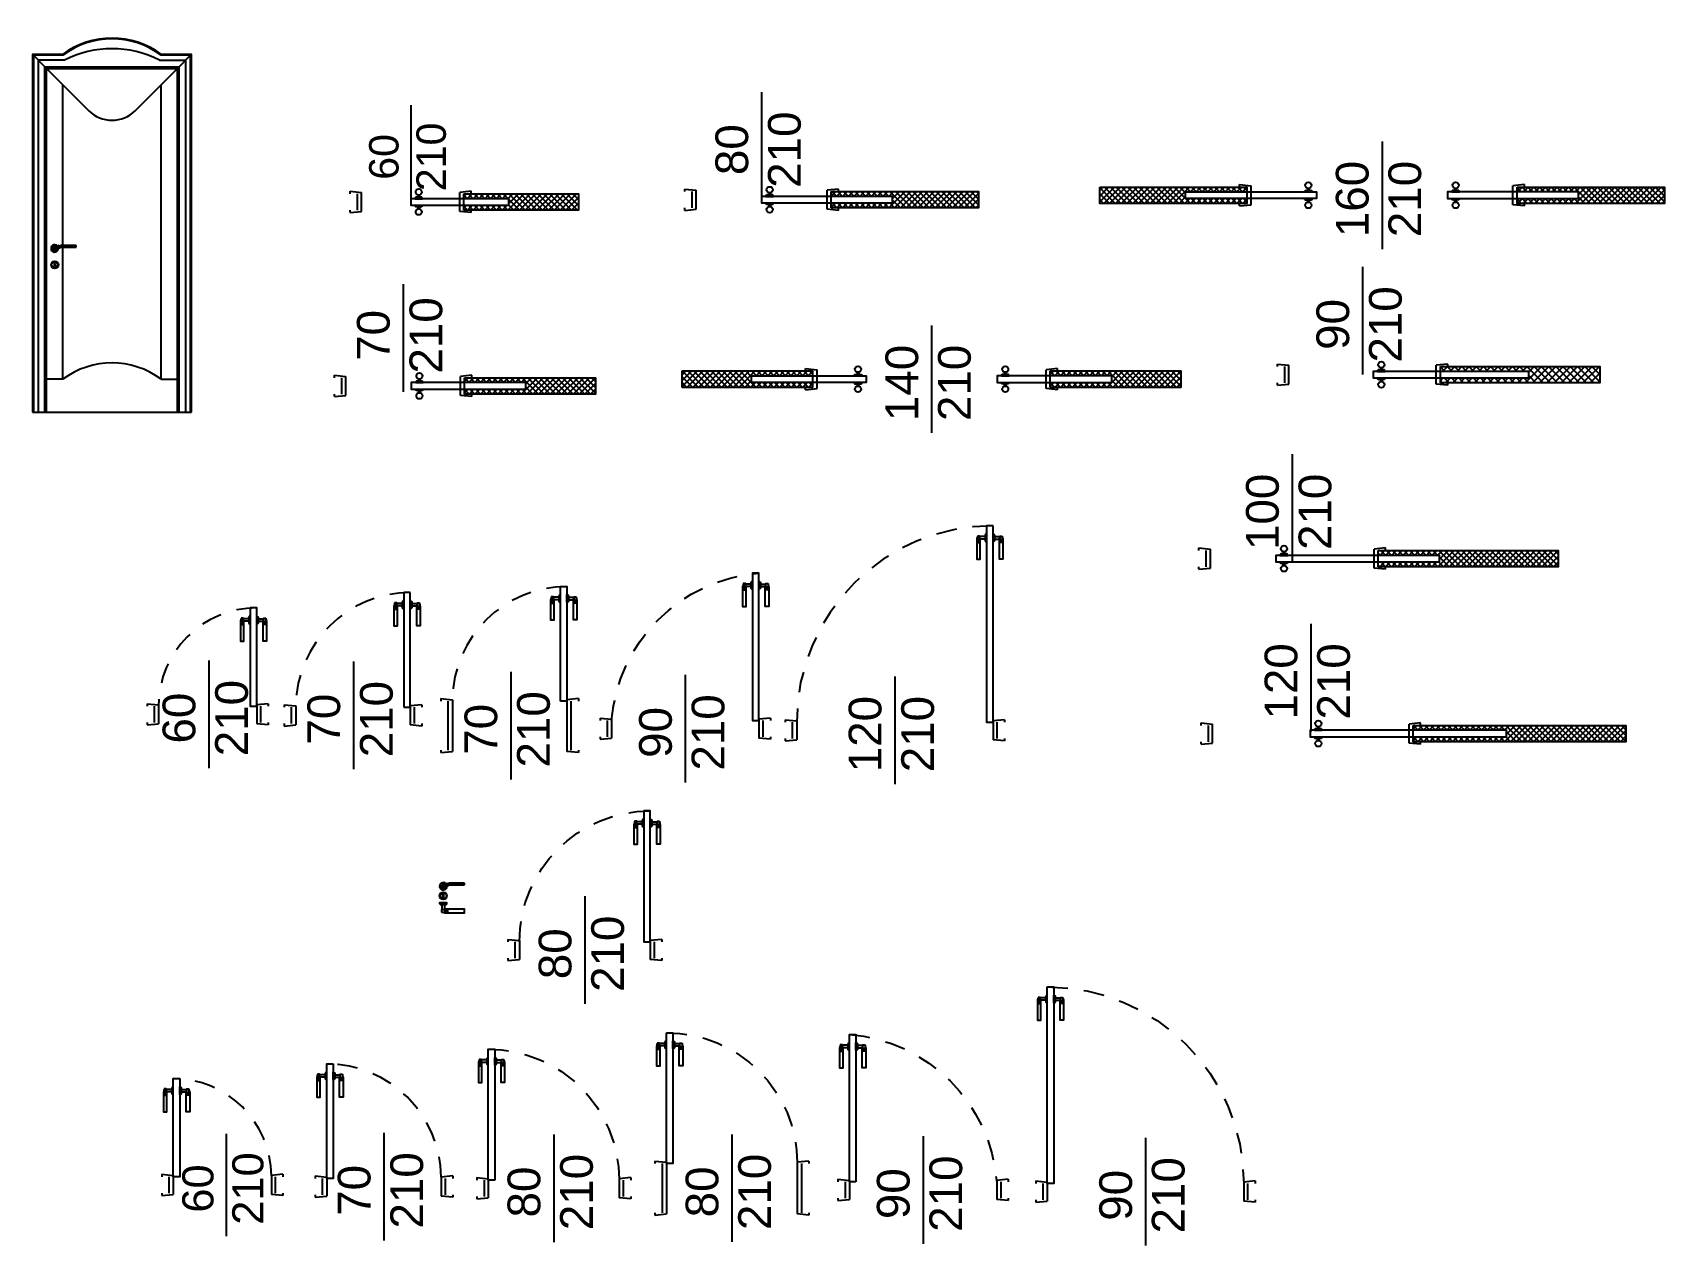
# Model space of a CAD drawing. Extents: x -3.87 to 6.1, y -1.85 to 5.56.
import ezdxf
from ezdxf.enums import TextEntityAlignment as Align

# ---------------------------------------------------------------- set-up
doc = ezdxf.new("R2010")
doc.units = 0
doc.header["$MEASUREMENT"] = 0
doc.linetypes.add('NASCOSTA2', pattern=[0.1875, 0.125, -0.0625])
doc.layers.get('0').update_dxf_attribs({"linetype": 'CONTINUOUS'})
for name, color, linetype in [('BRASS', 7, 'CONTINUOUS'), ('INFISSI', 7, 'CONTINUOUS'), ('MURI', 7, 'CONTINUOUS'), ('PORTE', 7, 'CONTINUOUS'), ('RETINO_SCRIGNO', 7, 'CONTINUOUS'), ('TRATTEGGI', 7, 'NASCOSTA2')]:
    doc.layers.add(name, color=color, linetype=linetype)
doc.styles.get("Standard").update_dxf_attribs({"font": 'ARIAL.TTF'})

msp = doc.modelspace()

# ---------------------------------------------------------------- texts
at = {"layer": 'INFISSI'}
for s, p in [('210', (-0.261, -0.073)), ('80', (-0.5822, -0.073))]:
    msp.add_text(s, height=0.2, rotation=90, dxfattribs=at).set_placement(p, align=Align.CENTER)

# ---------------------------------------------------------------- blocks, each defined once
blk = doc.blocks.new('QUATTRO_S_PIANTA')
at = {"layer": 'BRASS'}
for p, q in [((-0.0072, -0.009), (-0.0072, -0.043)), ((0.0077, -0.009), (0.0077, -0.04))]:
    blk.add_line(p, q, dxfattribs=at)
for points in [[(-0.0232, -0.0056), (0.0232, -0.0056), (0.0232, 0), (-0.0232, 0)], [(-0.0186, -0.009), (0.0191, -0.009), (0.0191, -0.0056), (-0.0186, -0.0056)], [(-0.0099, -0.0558), (0.0129, -0.0558), (0.0129, -0.043), (-0.0099, -0.043)]]:
    blk.add_lwpolyline(points, close=True, dxfattribs=at)
for points in [[(-0.0022, -0.0558), (-0.0022, -0.0572), (0.0214, -0.0572), (0.0214, -0.0416), (-0.0022, -0.0416), (-0.0022, -0.043)], [(0.0033, -0.0572), (0.0033, -0.0588), (0.0285, -0.0588), (0.0285, -0.04), (0.0033, -0.04), (0.0033, -0.0416)], [(0.0089, -0.0588), (0.0089, -0.06), (0.13, -0.06), (0.13, -0.0388), (0.0089, -0.0388), (0.0089, -0.04)]]:
    blk.add_lwpolyline(points, dxfattribs=at)
blk = doc.blocks.new('PR80DX')
at = {"layer": 'INFISSI'}
for p, q in [((-0.87, 0.015), (-0.8, 0.0079)), ((-0.87, 0.015), (-0.87, 0)), ((-0.8, 0.0079), (-0.8, -0.1079)), ((0.07, 0.015), (0, 0.0079)), ((0, 0.0079), (0, -0.1079)), ((0.07, 0.015), (0.07, 0)), ((-0.87, -0.1), (-0.87, -0.115)), ((-0.87, -0.115), (-0.8, -0.1079)), ((0.07, -0.115), (0, -0.1079)), ((0.07, -0.1), (0.07, -0.115))]:
    blk.add_line(p, q, dxfattribs=at)
blk.add_lwpolyline([(-0.04, 0.8), (-0.04, 0), (0, 0), (0, 0.8)], close=True, dxfattribs=at)
at = {"layer": 'TRATTEGGI', "extrusion": (0, 0, -1)}
blk.add_arc((0, 0), 0.8, 0, 90, dxfattribs=at)
at = {"layer": 'BRASS', "rotation": 270}
blk.add_blockref('QUATTRO_S_PIANTA', (-0.04, 0.7268), dxfattribs=at)
at = {"layer": 'BRASS', "xscale": -1, "rotation": 90}
blk.add_blockref('QUATTRO_S_PIANTA', (0, 0.7268), dxfattribs=at)
blk = doc.blocks.new('PR60DX')
at = {"layer": 'INFISSI'}
for p, q in [((-0.695, 0.015), (-0.625, 0.0079)), ((-0.695, 0.015), (-0.695, 0)), ((-0.625, 0.0079), (-0.625, -0.1079)), ((0.045, 0.015), (-0.025, 0.0079)), ((-0.025, 0.0079), (-0.025, -0.1079)), ((0.045, 0.015), (0.045, 0)), ((-0.695, -0.1), (-0.695, -0.115)), ((-0.695, -0.115), (-0.625, -0.1079)), ((0.045, -0.115), (-0.025, -0.1079)), ((0.045, -0.1), (0.045, -0.115))]:
    blk.add_line(p, q, dxfattribs=at)
blk.add_lwpolyline([(-0.065, 0.6), (-0.065, 0), (-0.025, 0), (-0.025, 0.6)], close=True, dxfattribs=at)
at = {"layer": 'TRATTEGGI'}
blk.add_arc((-0.025, 0), 0.6, 90, 180, dxfattribs=at)
at = {"layer": 'BRASS', "rotation": 270}
blk.add_blockref('QUATTRO_S_PIANTA', (-0.065, 0.5268), dxfattribs=at)
at = {"layer": 'BRASS', "xscale": -1, "rotation": 90}
blk.add_blockref('QUATTRO_S_PIANTA', (-0.025, 0.5268), dxfattribs=at)
blk = doc.blocks.new('Portdx60')
at = {"layer": 'INFISSI'}
blk.add_line((-0.393, 0.2788), (-0.393, -0.3788), dxfattribs=at)
at = {"layer": 'MURI'}
for p, q in [((-0.725, -0.1), (-0.725, 0)), ((-0.075, -0.1), (-0.075, 0))]:
    blk.add_line(p, q, dxfattribs=at)
at = {"layer": 'INFISSI'}
blk.add_blockref('PR60DX', (-0.075, 0), dxfattribs=at)
for s, p in [('210', (-0.154, -0.073)), ('60', (-0.4753, -0.073))]:
    blk.add_text(s, height=0.2, rotation=90, dxfattribs=at).set_placement(p, align=Align.CENTER)
blk = doc.blocks.new('PR70DX')
at = {"layer": 'INFISSI', "extrusion": (0, 0, -1)}
for p, q in [((0, 0.7), (-0.04, 0.7)), ((-0.04, 0.7), (-0.04, 0)), ((0, 0), (0, 0.7)), ((-0.04, 0), (0, 0))]:
    blk.add_line(p, q, dxfattribs=at)
at = {"layer": 'INFISSI'}
for p, q in [((-0.77, 0.015), (-0.77, 0)), ((-0.77, 0.015), (-0.7, 0.0079)), ((-0.7, 0.0079), (-0.7, -0.1079)), ((0.07, 0.015), (0, 0.0079)), ((0, 0.0079), (0, -0.1079)), ((0.07, 0.015), (0.07, 0)), ((-0.77, -0.1), (-0.77, -0.115)), ((-0.77, -0.115), (-0.7, -0.1079)), ((0.07, -0.115), (0, -0.1079)), ((0.07, -0.1), (0.07, -0.115))]:
    blk.add_line(p, q, dxfattribs=at)
at = {"layer": 'TRATTEGGI'}
blk.add_arc((0, 0), 0.7, 90, 179.35368, dxfattribs=at)
at = {"layer": 'BRASS', "rotation": 270}
blk.add_blockref('QUATTRO_S_PIANTA', (-0.04, 0.6268), dxfattribs=at)
at = {"layer": 'BRASS', "xscale": -1, "rotation": 90}
blk.add_blockref('QUATTRO_S_PIANTA', (0, 0.6268), dxfattribs=at)
blk = doc.blocks.new('Portdx70')
at = {"layer": 'INFISSI'}
blk.add_line((-0.4465, 0.2788), (-0.4465, -0.3788), dxfattribs=at)
at = {"layer": 'MURI'}
for p, q in [((-0.825, -0.1), (-0.825, 0)), ((-0.075, -0.1), (-0.075, 0))]:
    blk.add_line(p, q, dxfattribs=at)
blk.add_blockref('PR70DX', (-0.1, 0))
at = {"layer": 'INFISSI'}
for s, p in [('210', (-0.2075, -0.073)), ('70', (-0.5288, -0.073))]:
    blk.add_text(s, height=0.2, rotation=90, dxfattribs=at).set_placement(p, align=Align.CENTER)
blk = doc.blocks.new('PR70DX_30')
at = {"layer": 'INFISSI'}
for p, q in [((-0.315, 0.795), (-0.3079, 0.725)), ((-0.3, 0.795), (-0.315, 0.795)), ((0.0079, 0.725), (-0.3079, 0.725)), ((0.015, 0.795), (0, 0.795)), ((0.015, 0.795), (0.0079, 0.725)), ((-0.315, -0.045), (-0.3079, 0.025)), ((0.0079, 0.025), (-0.3079, 0.025)), ((0.015, -0.045), (0.0079, 0.025)), ((-0.3, -0.045), (-0.315, -0.045)), ((0.015, -0.045), (0, -0.045))]:
    blk.add_line(p, q, dxfattribs=at)
blk.add_lwpolyline([(0, 0.065), (0.7, 0.065), (0.7, 0.025), (0, 0.025)], close=True, dxfattribs=at)
at = {"layer": 'TRATTEGGI'}
blk.add_arc((0, 0.025), 0.7, 0, 89.35368, dxfattribs=at)
at = {"layer": 'BRASS', "rotation": 180}
blk.add_blockref('QUATTRO_S_PIANTA', (0.6268, 0.065), dxfattribs=at)
at = {"layer": 'BRASS', "xscale": -1}
blk.add_blockref('QUATTRO_S_PIANTA', (0.6268, 0.025), dxfattribs=at)
blk = doc.blocks.new('Portdx70_MURO_30')
at = {"layer": 'INFISSI'}
blk.add_line((0.1788, 0.4441), (-0.4788, 0.4441), dxfattribs=at)
at = {"layer": 'MURI'}
for p, q in [((-0.3, 0.825), (0, 0.825)), ((-0.3, 0.075), (0, 0.075))]:
    blk.add_line(p, q, dxfattribs=at)
blk.add_blockref('PR70DX_30', (0, 0.075), dxfattribs=at)
at = {"layer": 'INFISSI'}
for s, p in [('70', (-0.173, 0.5263)), ('210', (-0.173, 0.205))]:
    blk.add_text(s, height=0.2, dxfattribs=at).set_placement(p, align=Align.CENTER)
blk = doc.blocks.new('PRDX90')
at = {"layer": 'INFISSI'}
for p, q in [((-0.97, 0.015), (-0.97, 0)), ((-0.97, 0.015), (-0.9, 0.0079)), ((-0.9, 0.0079), (-0.9, -0.1079)), ((0.07, 0.015), (0, 0.0079)), ((0, 0.0079), (0, -0.1079)), ((0.07, 0.015), (0.07, 0)), ((-0.97, -0.1), (-0.97, -0.115)), ((-0.97, -0.115), (-0.9, -0.1079)), ((0.07, -0.115), (0, -0.1079)), ((0.07, -0.1), (0.07, -0.115))]:
    blk.add_line(p, q, dxfattribs=at)
blk.add_lwpolyline([(0, 0), (0, 0.9), (-0.04, 0.9), (-0.04, 0)], close=True, dxfattribs=at)
at = {"layer": 'TRATTEGGI', "extrusion": (0, 0, -1)}
blk.add_arc((-0.0783, -0.0783), 0.9814, 4.57361, 85.42639, dxfattribs=at)
at = {"layer": 'BRASS', "rotation": 270}
blk.add_blockref('QUATTRO_S_PIANTA', (-0.04, 0.8268), dxfattribs=at)
at = {"layer": 'BRASS', "xscale": -1, "rotation": 90}
blk.add_blockref('QUATTRO_S_PIANTA', (0, 0.8268), dxfattribs=at)
blk = doc.blocks.new('Portdx90')
at = {"layer": 'INFISSI'}
blk.add_line((-0.55, 0.2788), (-0.55, -0.3788), dxfattribs=at)
at = {"layer": 'MURI'}
for p, q in [((-1.025, -0.1), (-1.025, 0)), ((-0.075, -0.1), (-0.075, 0))]:
    blk.add_line(p, q, dxfattribs=at)
at = {"layer": 'INFISSI'}
blk.add_blockref('PRDX90', (-0.1, 0), dxfattribs=at)
for s, p in [('210', (-0.311, -0.073)), ('90', (-0.6322, -0.073))]:
    blk.add_text(s, height=0.2, rotation=90, dxfattribs=at).set_placement(p, align=Align.CENTER)
blk = doc.blocks.new('PRDX120')
at = {"layer": 'INFISSI'}
for p, q in [((-1.27, 0.015), (-1.2, 0.0079)), ((-1.27, 0.015), (-1.27, 0)), ((-1.2, 0.0079), (-1.2, -0.1079)), ((0.07, 0.015), (0, 0.0079)), ((0, 0.0079), (0, -0.1079)), ((0.07, 0.015), (0.07, 0)), ((-1.27, -0.1), (-1.27, -0.115)), ((-1.27, -0.115), (-1.2, -0.1079)), ((0.07, -0.115), (0, -0.1079)), ((0.07, -0.1), (0.07, -0.115))]:
    blk.add_line(p, q, dxfattribs=at)
blk.add_lwpolyline([(0, 1.2), (-0.04, 1.2), (-0.04, 0), (0, 0)], close=True, dxfattribs=at)
at = {"layer": 'TRATTEGGI'}
blk.add_arc((0, 0), 1.2, 90, 180, dxfattribs=at)
at = {"layer": 'BRASS', "rotation": 270}
blk.add_blockref('QUATTRO_S_PIANTA', (-0.04, 1.1268), dxfattribs=at)
at = {"layer": 'BRASS', "xscale": -1, "rotation": 90}
blk.add_blockref('QUATTRO_S_PIANTA', (0, 1.1268), dxfattribs=at)
blk = doc.blocks.new('Portdx120')
at = {"layer": 'INFISSI'}
blk.add_line((-0.7, 0.2788), (-0.7, -0.3788), dxfattribs=at)
at = {"layer": 'MURI'}
for p, q in [((-1.325, -0.1), (-1.325, 0)), ((-0.075, -0.1), (-0.075, 0))]:
    blk.add_line(p, q, dxfattribs=at)
at = {"layer": 'INFISSI'}
blk.add_blockref('PRDX120', (-0.1, 0), dxfattribs=at)
for s, p in [('120', (-0.7822, -0.073)), ('210', (-0.461, -0.073))]:
    blk.add_text(s, height=0.2, rotation=90, dxfattribs=at).set_placement(p, align=Align.CENTER)
blk = doc.blocks.new('PR60SX')
at = {"layer": 'INFISSI'}
for p, q in [((-0.045, 0.015), (0.025, 0.0079)), ((-0.045, 0.015), (-0.045, 0)), ((0.025, 0.0079), (0.025, -0.1079)), ((0.695, 0.015), (0.625, 0.0079)), ((0.625, 0.0079), (0.625, -0.1079)), ((0.695, 0.015), (0.695, 0)), ((-0.045, -0.1), (-0.045, -0.115)), ((-0.045, -0.115), (0.025, -0.1079)), ((0.695, -0.115), (0.625, -0.1079)), ((0.695, -0.1), (0.695, -0.115))]:
    blk.add_line(p, q, dxfattribs=at)
blk.add_lwpolyline([(0.065, 0.6), (0.065, 0), (0.025, 0), (0.025, 0.6)], close=True, dxfattribs=at)
at = {"layer": 'TRATTEGGI'}
blk.add_arc((0.025, 0), 0.6, 0.64632, 90, dxfattribs=at)
at = {"layer": 'BRASS', "rotation": 270}
blk.add_blockref('QUATTRO_S_PIANTA', (0.025, 0.5268), dxfattribs=at)
at = {"layer": 'BRASS', "xscale": -1, "rotation": 90}
blk.add_blockref('QUATTRO_S_PIANTA', (0.065, 0.5268), dxfattribs=at)
blk = doc.blocks.new('Portsx60')
at = {"layer": 'INFISSI'}
blk.add_line((0.4232, 0.2624), (0.4232, -0.3624), dxfattribs=at)
at = {"layer": 'MURI'}
for p, q in [((0.075, -0.1), (0.075, 0)), ((0.725, -0.1), (0.725, 0))]:
    blk.add_line(p, q, dxfattribs=at)
at = {"layer": 'INFISSI'}
blk.add_blockref('PR60SX', (0.075, 0), dxfattribs=at)
for s, p in [('210', (0.6503, -0.0718)), ('60', (0.3451, -0.0718))]:
    blk.add_text(s, height=0.19, rotation=90, dxfattribs=at).set_placement(p, align=Align.CENTER)
blk = doc.blocks.new('PR70SX')
at = {"layer": 'INFISSI'}
for p, q in [((-0.07, 0.015), (0, 0.0079)), ((-0.07, 0.015), (-0.07, 0)), ((0, 0.0079), (0, -0.1079)), ((0.77, 0.015), (0.7, 0.0079)), ((0.7, 0.0079), (0.7, -0.1079)), ((0.77, 0.015), (0.77, 0)), ((-0.07, -0.1), (-0.07, -0.115)), ((-0.07, -0.115), (0, -0.1079)), ((0.77, -0.115), (0.7, -0.1079)), ((0.77, -0.1), (0.77, -0.115))]:
    blk.add_line(p, q, dxfattribs=at)
blk.add_lwpolyline([(0.04, 0.7), (0.04, 0), (0, 0), (0, 0.7)], close=True, dxfattribs=at)
at = {"layer": 'TRATTEGGI'}
blk.add_arc((0, 0), 0.7, 0.64632, 90, dxfattribs=at)
at = {"layer": 'BRASS', "rotation": 270}
blk.add_blockref('QUATTRO_S_PIANTA', (0, 0.6268), dxfattribs=at)
at = {"layer": 'BRASS', "xscale": -1, "rotation": 90}
blk.add_blockref('QUATTRO_S_PIANTA', (0.04, 0.6268), dxfattribs=at)
blk = doc.blocks.new('Portsx70')
at = {"layer": 'INFISSI'}
blk.add_line((0.45, 0.2788), (0.45, -0.3788), dxfattribs=at)
at = {"layer": 'MURI'}
for p, q in [((0.075, -0.1), (0.075, 0)), ((0.825, -0.1), (0.825, 0))]:
    blk.add_line(p, q, dxfattribs=at)
blk.add_blockref('PR70SX', (0.1, 0))
at = {"layer": 'INFISSI'}
for s, p in [('210', (0.689, -0.073)), ('70', (0.3678, -0.073))]:
    blk.add_text(s, height=0.2, rotation=90, dxfattribs=at).set_placement(p, align=Align.CENTER)
blk = doc.blocks.new('PR80SX')
at = {"layer": 'INFISSI'}
for p, q in [((-0.07, 0.015), (-0.07, 0)), ((-0.07, 0.015), (0, 0.0079)), ((0, 0.0079), (0, -0.1079)), ((0.87, 0.015), (0.8, 0.0079)), ((0.8, 0.0079), (0.8, -0.1079)), ((0.87, 0.015), (0.87, 0)), ((-0.07, -0.1), (-0.07, -0.115)), ((-0.07, -0.115), (0, -0.1079)), ((0.87, -0.115), (0.8, -0.1079)), ((0.87, -0.1), (0.87, -0.115))]:
    blk.add_line(p, q, dxfattribs=at)
blk.add_lwpolyline([(0.04, 0), (0, 0), (0, 0.8), (0.04, 0.8)], close=True, dxfattribs=at)
at = {"layer": 'TRATTEGGI', "extrusion": (0, 0, -1)}
blk.add_arc((0, 0), 0.8, 90, 180, dxfattribs=at)
at = {"layer": 'BRASS', "rotation": 270}
blk.add_blockref('QUATTRO_S_PIANTA', (0, 0.7268), dxfattribs=at)
at = {"layer": 'BRASS', "xscale": -1, "rotation": 90}
blk.add_blockref('QUATTRO_S_PIANTA', (0.04, 0.7268), dxfattribs=at)
blk = doc.blocks.new('Portsx80')
at = {"layer": 'INFISSI'}
blk.add_line((0.5, 0.2788), (0.5, -0.3788), dxfattribs=at)
at = {"layer": 'MURI'}
for p, q in [((0.075, 0), (0.075, -0.1)), ((0.925, 0), (0.925, -0.1))]:
    blk.add_line(p, q, dxfattribs=at)
blk.add_blockref('PR80SX', (0.1, 0))
at = {"layer": 'INFISSI'}
for s, p in [('210', (0.739, -0.073)), ('80', (0.4178, -0.073))]:
    blk.add_text(s, height=0.2, rotation=90, dxfattribs=at).set_placement(p, align=Align.CENTER)
blk = doc.blocks.new('PR80SX_30')
at = {"layer": 'INFISSI'}
for p, q in [((-0.3, 0.045), (-0.315, 0.045)), ((-0.315, 0.045), (-0.3079, -0.025)), ((0.015, 0.045), (0, 0.045)), ((0.015, 0.045), (0.0079, -0.025)), ((0.0079, -0.025), (-0.3079, -0.025)), ((-0.315, -0.895), (-0.3079, -0.825)), ((-0.3, -0.895), (-0.315, -0.895)), ((0.0079, -0.825), (-0.3079, -0.825)), ((0.015, -0.895), (0, -0.895)), ((0.015, -0.895), (0.0079, -0.825))]:
    blk.add_line(p, q, dxfattribs=at)
blk.add_lwpolyline([(0.8, -0.025), (0.8, -0.065), (0, -0.065), (0, -0.025)], close=True, dxfattribs=at)
at = {"layer": 'TRATTEGGI', "extrusion": (0, 0, -1)}
blk.add_arc((0, -0.025), 0.8, 180, 270, dxfattribs=at)
at = {"layer": 'BRASS', "rotation": 180}
blk.add_blockref('QUATTRO_S_PIANTA', (0.7268, -0.025), dxfattribs=at)
at = {"layer": 'BRASS', "xscale": -1}
blk.add_blockref('QUATTRO_S_PIANTA', (0.7268, -0.065), dxfattribs=at)
blk = doc.blocks.new('Portsx80_MURO_30')
at = {"layer": 'INFISSI'}
blk.add_line((0.1788, -0.5), (-0.4788, -0.5), dxfattribs=at)
at = {"layer": 'MURI'}
for p, q in [((0, -0.075), (-0.3, -0.075)), ((0, -0.925), (-0.3, -0.925))]:
    blk.add_line(p, q, dxfattribs=at)
blk.add_blockref('PR80SX_30', (0, -0.075), dxfattribs=at)
at = {"layer": 'INFISSI'}
for s, p in [('80', (-0.173, -0.4178)), ('210', (-0.173, -0.739))]:
    blk.add_text(s, height=0.2, dxfattribs=at).set_placement(p, align=Align.CENTER)
blk = doc.blocks.new('PR90SX')
at = {"layer": 'INFISSI'}
for p, q in [((-0.07, 0.015), (-0.07, 0)), ((-0.07, 0.015), (0, 0.0079)), ((0, 0.0079), (0, -0.1079)), ((0.97, 0.015), (0.9, 0.0079)), ((0.9, 0.0079), (0.9, -0.1079)), ((0.97, 0.015), (0.97, 0)), ((-0.07, -0.1), (-0.07, -0.115)), ((-0.07, -0.115), (0, -0.1079)), ((0.97, -0.115), (0.9, -0.1079)), ((0.97, -0.1), (0.97, -0.115))]:
    blk.add_line(p, q, dxfattribs=at)
blk.add_lwpolyline([(0.04, 0), (0, 0), (0, 0.9), (0.04, 0.9)], close=True, dxfattribs=at)
at = {"layer": 'TRATTEGGI', "extrusion": (0, 0, -1)}
blk.add_arc((0.0783, -0.0783), 0.9814, 94.57361, 175.42639, dxfattribs=at)
at = {"layer": 'BRASS', "rotation": 270}
blk.add_blockref('QUATTRO_S_PIANTA', (0, 0.8268), dxfattribs=at)
at = {"layer": 'BRASS', "xscale": -1, "rotation": 90}
blk.add_blockref('QUATTRO_S_PIANTA', (0.04, 0.8268), dxfattribs=at)
blk = doc.blocks.new('Portsx90')
blk.add_line((0.03, 0), (0.03, 0))
at = {"layer": 'INFISSI'}
blk.add_line((0.55, 0.2788), (0.55, -0.3788), dxfattribs=at)
at = {"layer": 'MURI'}
for p, q in [((0.075, 0), (0.075, -0.1)), ((1.025, 0), (1.025, -0.1))]:
    blk.add_line(p, q, dxfattribs=at)
blk.add_blockref('PR90SX', (0.1, 0))
at = {"layer": 'INFISSI'}
for s, p in [('210', (0.789, -0.073)), ('90', (0.4678, -0.073))]:
    blk.add_text(s, height=0.2, rotation=90, dxfattribs=at).set_placement(p, align=Align.CENTER)
blk = doc.blocks.new('PortSx120')
at = {"layer": 'INFISSI'}
blk.add_line((0.7, 0.2788), (0.7, -0.3788), dxfattribs=at)
at = {"layer": 'MURI'}
for p, q in [((0.075, -0.1), (0.075, 0)), ((1.325, -0.1), (1.325, 0))]:
    blk.add_line(p, q, dxfattribs=at)
at = {"layer": 'INFISSI', "xscale": -1}
blk.add_blockref('PRDX120', (0.1, 0), dxfattribs=at)
at = {"layer": 'INFISSI'}
for s, p in [('210', (0.939, -0.073)), ('90', (0.6178, -0.073))]:
    blk.add_text(s, height=0.2, rotation=90, dxfattribs=at).set_placement(p, align=Align.CENTER)
blk = doc.blocks.new('PROSPETTO_PORTA')
at = {"layer": 'BRASS'}
for p, q in [((0.0459, 1.0077), (0.0634, 1.0178)), ((0.0476, 1.0047), (0.071, 1.0183)), ((0.0526, 0.9893), (0.048, 0.9971)), ((0.0493, 1.0018), (0.0787, 1.0187)), ((0.051, 0.9988), (0.0845, 1.0182)), ((0.0559, 0.9903), (0.051, 0.9988)), ((0.0559, 0.9903), (0.087, 1.0083)), ((0.0651, 1.0148), (0.0634, 1.0178)), ((0.0727, 1.0153), (0.071, 1.0183)), ((0.0804, 1.0158), (0.0787, 1.0187)), ((0.1805, 1.0182), (0.0845, 1.0182)), ((0.087, 1.0083), (0.1805, 1.0083)), ((0.1805, 1.0083), (0.1805, 1.0182)), ((0.0459, 0.9872), (0.0422, 0.9937)), ((0.0492, 0.9883), (0.0451, 0.9954)), ((0.0459, 0.9872), (0.0489, 0.9889)), ((0.0492, 0.9883), (0.0522, 0.99)), ((0.0526, 0.9893), (0.0555, 0.991))]:
    blk.add_line(p, q, dxfattribs=at)
for points in [[(0.0457, 0.907), (0.0457, 0.8935)], [(0.0543, 0.8935), (0.0543, 0.907)]]:
    blk.add_lwpolyline(points, dxfattribs=at)
for radius in [0.0225, 0.0191]:
    blk.add_circle((0.05, 0.9), radius, dxfattribs=at)
for centre, radius, start, end in [((0.05, 1), 0.0225, 43.6227, 359.78246), ((0.05, 1), 0.0191, 57.09156, 353.62768), ((0.051, 0.9988), 0.0102, 120.03185, 210.03185), ((0.051, 0.9988), 0.0068, 120.03185, 210.03185), ((0.051, 0.9988), 0.0034, 120.03185, 210.03185), ((0.05, 0.907), 0.00426, 0, 180), ((0.05, 0.8935), 0.00426, 180, 0)]:
    blk.add_arc(centre, radius, start, end, dxfattribs=at)
at = {"layer": 'PORTE'}
for p, q in [((0, 2.1), (-0.08, 2.18)), ((-0.08, 0), (-0.08, 2.15)), ((0.1102, 2.15), (-0.05, 2.15)), ((-0.05, 0), (-0.05, 2.15)), ((-0.01, 2.11), (0.81, 2.11)), ((-0.01, 0), (-0.01, 2.11)), ((0, 2.1), (0.2586, 1.8414)), ((0, 2.1), (0.8, 2.1)), ((0, 0), (0, 2.1)), ((0.5414, 1.8414), (0.8, 2.1)), ((0.6898, 2.15), (0.85, 2.15)), ((0.8, 2.1), (0.88, 2.18)), ((0.8, 0), (0.8, 2.1)), ((0.81, 0), (0.81, 2.11)), ((0.85, 0), (0.85, 2.15)), ((0.1, 1.0182), (0.1, 2)), ((0.7, 0.2), (0.7, 2)), ((0.1, 0.2), (0.1, 1.0083)), ((0.1, 0.2), (0, 0.2)), ((0.7, 0.2), (0.8, 0.2)), ((-0.085, 0), (0.885, 0))]:
    blk.add_line(p, q, dxfattribs=at)
for points in [[(0.885, 0), (0.885, 2.185), (0.7017, 2.185, 0.331497), (0.0983, 2.185), (-0.085, 2.185), (-0.085, 0)], [(0.88, 0), (0.88, 2.18), (0.7, 2.18, 0.333333), (0.1, 2.18), (-0.08, 2.18), (-0.08, 0)]]:
    blk.add_lwpolyline(points, format="xyb", dxfattribs=at)
for centre, radius, start, end in [((0.4, 1.585), 0.635, 62.84358, 117.15642), ((0.4, 1.9828), 0.2, 225, 315), ((0.4, -0.2), 0.5, 53.1301, 126.8699)]:
    blk.add_arc(centre, radius, start, end, dxfattribs=at)
blk = doc.blocks.new('*X26')
at = {"color": 0}
for p, q in [((0.65, 0.0843), (0.6657, 0.1)), ((0.671, 0.07), (0.701, 0.1)), ((0.7078, 0.07), (0.6778, 0.1)), ((0.7064, 0.07), (0.7364, 0.1)), ((0.7432, 0.07), (0.7132, 0.1)), ((0.7418, 0.07), (0.7718, 0.1)), ((0.7785, 0.07), (0.7485, 0.1)), ((0.7771, 0.07), (0.8071, 0.1)), ((0.8139, 0.07), (0.7839, 0.1)), ((0.8125, 0.07), (0.8425, 0.1)), ((0.8492, 0.07), (0.8192, 0.1)), ((0.8478, 0.07), (0.8778, 0.1)), ((0.8846, 0.07), (0.8546, 0.1)), ((0.8832, 0.07), (0.9132, 0.1)), ((0.9199, 0.07), (0.8899, 0.1)), ((0.9185, 0.07), (0.9485, 0.1)), ((0.9192, 0), (1.0192, 0.1)), ((0.925, 0.0411), (0.9839, 0.1)), ((1.0253, 0), (0.9253, 0.1)), ((0.9546, 0), (1.0546, 0.1)), ((1.0607, 0), (0.9607, 0.1)), ((0.9899, 0), (1.0899, 0.1)), ((1.096, 0), (0.996, 0.1)), ((1.0253, 0), (1.1253, 0.1)), ((1.1314, 0), (1.0314, 0.1)), ((1.0607, 0), (1.1607, 0.1)), ((1.1667, 0), (1.0667, 0.1)), ((1.096, 0), (1.196, 0.1)), ((1.2021, 0), (1.1021, 0.1)), ((1.1314, 0), (1.2314, 0.1)), ((1.2374, 0), (1.1374, 0.1)), ((1.1667, 0), (1.2667, 0.1)), ((1.2728, 0), (1.1728, 0.1)), ((1.2021, 0), (1.3021, 0.1)), ((1.3081, 0), (1.2081, 0.1)), ((1.2374, 0), (1.3374, 0.1)), ((1.3435, 0), (1.2435, 0.1)), ((1.35, 0.0289), (1.2789, 0.1)), ((1.35, 0.0642), (1.3142, 0.1)), ((1.35, 0.0996), (1.3496, 0.1)), ((0.6725, 0.07), (0.65, 0.0925)), ((0.65, 0.0136), (0.6664, 0.03)), ((0.6718, 0), (0.65, 0.0218)), ((0.6718, 0), (0.7018, 0.03)), ((0.7071, 0), (0.6771, 0.03)), ((0.7071, 0), (0.7371, 0.03)), ((0.7425, 0), (0.7125, 0.03)), ((0.7425, 0), (0.7725, 0.03)), ((0.7778, 0), (0.7478, 0.03)), ((0.7778, 0), (0.8078, 0.03)), ((0.8132, 0), (0.7832, 0.03)), ((0.8132, 0), (0.8432, 0.03)), ((0.8485, 0), (0.8185, 0.03)), ((0.8485, 0), (0.8785, 0.03)), ((0.8839, 0), (0.8539, 0.03)), ((0.8839, 0), (0.9139, 0.03)), ((0.9192, 0), (0.8892, 0.03)), ((0.9546, 0), (0.9246, 0.03)), ((0.9899, 0), (0.925, 0.0649)), ((1.2728, 0), (1.35, 0.0772)), ((1.3081, 0), (1.35, 0.0419)), ((1.3435, 0), (1.35, 0.0065))]:
    blk.add_line(p, q, dxfattribs=at)
blk = doc.blocks.new('SCR-60')
at = {"layer": 'INFISSI'}
for p, q in [((-0.045, 0.115), (0.025, 0.1079)), ((-0.045, 0.1), (-0.045, 0.115)), ((0.025, -0.0079), (0.025, 0.1079)), ((0.695, 0.115), (0.625, 0.1079)), ((0.625, -0.0079), (0.625, 0.1079)), ((0.695, 0.1), (0.695, 0.115)), ((-0.045, -0.015), (-0.045, 0)), ((-0.045, -0.015), (0.025, -0.0079)), ((0.695, -0.015), (0.625, -0.0079)), ((0.695, -0.015), (0.695, 0))]:
    blk.add_line(p, q, dxfattribs=at)
blk.add_lwpolyline([(0.925, 0.03), (0.925, 0.07), (0.325, 0.07), (0.325, 0.03)], close=True, dxfattribs=at)
at = {"layer": 'RETINO_SCRIGNO'}
blk.add_blockref('*X26', (0, 0), dxfattribs=at)
blk = doc.blocks.new('POMOLO_SCRIGNO')
at = {"layer": 'BRASS'}
for points in [[(-0.0732, 0.0256), (-0.0268, 0.0256), (-0.0268, 0.02), (-0.0732, 0.02)], [(-0.0686, 0.029), (-0.0309, 0.029), (-0.0309, 0.0256), (-0.0686, 0.0256)], [(-0.0732, -0.0256), (-0.0268, -0.0256), (-0.0268, -0.02), (-0.0732, -0.02)], [(-0.0686, -0.029), (-0.0309, -0.029), (-0.0309, -0.0256), (-0.0686, -0.0256)]]:
    blk.add_lwpolyline(points, close=True, dxfattribs=at)
for points in [[(-0.0456, 0.0423), (-0.0456, 0.029), (-0.0538, 0.029), (-0.0538, 0.0423)], [(-0.0456, -0.0423), (-0.0456, -0.029), (-0.0538, -0.029), (-0.0538, -0.0423)]]:
    blk.add_lwpolyline(points, dxfattribs=at)
for centre in [(-0.0497, 0.0607), (-0.0497, -0.0607)]:
    blk.add_circle(centre, 0.0189, dxfattribs=at)
blk = doc.blocks.new('Scrig-60')
at = {"layer": 'INFISSI'}
blk.add_line((0.4, 0.6419), (0.4, 0.05), dxfattribs=at)
at = {"layer": 'MURI'}
for p, q in [((0.075, 0), (0.075, 0.1)), ((0.725, 0), (0.725, 0.1))]:
    blk.add_line(p, q, dxfattribs=at)
blk.add_lwpolyline([(0.725, 0.1), (1.425, 0.1), (1.425, 0), (0.725, 0)], dxfattribs=at)
blk.add_blockref('SCR-60', (0.075, 0), dxfattribs=at)
at = {"layer": 'MURI', "rotation": 180}
blk.add_blockref('POMOLO_SCRIGNO', (0.4, 0.05), dxfattribs=at)
at = {"layer": 'INFISSI'}
for s, p in [('210', (0.6151, 0.3253)), ('60', (0.326, 0.3253))]:
    blk.add_text(s, height=0.18, rotation=90, dxfattribs=at).set_placement(p, align=Align.CENTER)
blk = doc.blocks.new('*X30')
at = {"color": 0}
for p, q in [((0.75, 0.0782), (0.7718, 0.1)), ((0.7771, 0.07), (0.8071, 0.1)), ((0.8139, 0.07), (0.7839, 0.1)), ((0.8125, 0.07), (0.8425, 0.1)), ((0.8492, 0.07), (0.8192, 0.1)), ((0.8478, 0.07), (0.8778, 0.1)), ((0.8846, 0.07), (0.8546, 0.1)), ((0.8832, 0.07), (0.9132, 0.1)), ((0.9199, 0.07), (0.8899, 0.1)), ((0.9185, 0.07), (0.9485, 0.1)), ((0.9553, 0.07), (0.9253, 0.1)), ((0.9539, 0.07), (0.9839, 0.1)), ((0.9907, 0.07), (0.9607, 0.1)), ((0.9892, 0.07), (1.0192, 0.1)), ((1.026, 0.07), (0.996, 0.1)), ((1.0246, 0.07), (1.0546, 0.1)), ((1.0614, 0.07), (1.0314, 0.1)), ((1.0599, 0.07), (1.0899, 0.1)), ((1.0967, 0.07), (1.0667, 0.1)), ((1.0953, 0.07), (1.1253, 0.1)), ((1.096, 0), (1.196, 0.1)), ((1.2021, 0), (1.1021, 0.1)), ((1.125, 0.0643), (1.1607, 0.1)), ((1.1314, 0), (1.2314, 0.1)), ((1.2374, 0), (1.1374, 0.1)), ((1.1667, 0), (1.2667, 0.1)), ((1.2728, 0), (1.1728, 0.1)), ((1.2021, 0), (1.3021, 0.1)), ((1.3081, 0), (1.2081, 0.1)), ((1.2374, 0), (1.3374, 0.1)), ((1.3435, 0), (1.2435, 0.1)), ((1.2728, 0), (1.3728, 0.1)), ((1.3789, 0), (1.2789, 0.1)), ((1.3081, 0), (1.4081, 0.1)), ((1.4142, 0), (1.3142, 0.1)), ((1.3435, 0), (1.4435, 0.1)), ((1.4496, 0), (1.3496, 0.1)), ((1.3789, 0), (1.4789, 0.1)), ((1.4849, 0), (1.3849, 0.1)), ((1.4142, 0), (1.5142, 0.1)), ((1.5203, 0), (1.4203, 0.1)), ((1.4496, 0), (1.5496, 0.1)), ((1.55, 0.0056), (1.4556, 0.1)), ((1.55, 0.041), (1.491, 0.1)), ((1.55, 0.0763), (1.5263, 0.1)), ((0.7785, 0.07), (0.75, 0.0985)), ((0.75, 0.0075), (0.7725, 0.03)), ((0.7778, 0), (0.75, 0.0278)), ((0.7778, 0), (0.8078, 0.03)), ((0.8132, 0), (0.7832, 0.03)), ((0.8132, 0), (0.8432, 0.03)), ((0.8485, 0), (0.8185, 0.03)), ((0.8485, 0), (0.8785, 0.03)), ((0.8839, 0), (0.8539, 0.03)), ((0.8839, 0), (0.9139, 0.03)), ((0.9192, 0), (0.8892, 0.03)), ((0.9192, 0), (0.9492, 0.03)), ((0.9546, 0), (0.9246, 0.03)), ((0.9546, 0), (0.9846, 0.03)), ((0.9899, 0), (0.9599, 0.03)), ((0.9899, 0), (1.0199, 0.03)), ((1.0253, 0), (0.9953, 0.03)), ((1.0253, 0), (1.0553, 0.03)), ((1.0607, 0), (1.0307, 0.03)), ((1.0607, 0), (1.0907, 0.03)), ((1.096, 0), (1.066, 0.03)), ((1.1314, 0), (1.1014, 0.03)), ((1.1667, 0), (1.125, 0.0417)), ((1.4849, 0), (1.55, 0.0651)), ((1.5203, 0), (1.55, 0.0297))]:
    blk.add_line(p, q, dxfattribs=at)
blk = doc.blocks.new('SCR-70')
at = {"layer": 'INFISSI'}
for p, q in [((-0.045, 0.115), (0.025, 0.1079)), ((-0.045, 0.1), (-0.045, 0.115)), ((0.025, -0.0079), (0.025, 0.1079)), ((0.795, 0.115), (0.725, 0.1079)), ((0.725, -0.0079), (0.725, 0.1079)), ((0.795, 0.1), (0.795, 0.115)), ((-0.045, -0.015), (-0.045, 0)), ((-0.045, -0.015), (0.025, -0.0079)), ((0.795, -0.015), (0.725, -0.0079)), ((0.795, -0.015), (0.795, 0))]:
    blk.add_line(p, q, dxfattribs=at)
blk.add_lwpolyline([(1.125, 0.03), (1.125, 0.07), (0.425, 0.07), (0.425, 0.03)], close=True, dxfattribs=at)
at = {"layer": 'RETINO_SCRIGNO'}
blk.add_blockref('*X30', (0, 0), dxfattribs=at)
blk = doc.blocks.new('Scrig-70')
at = {"layer": 'INFISSI'}
blk.add_line((0.45, 0.6714), (0.45, 0.0137), dxfattribs=at)
at = {"layer": 'MURI'}
for p, q in [((0.075, 0), (0.075, 0.1)), ((0.825, 0), (0.825, 0.1))]:
    blk.add_line(p, q, dxfattribs=at)
blk.add_lwpolyline([(0.825, 0.1), (1.625, 0.1), (1.625, 0), (0.825, 0)], dxfattribs=at)
at = {"layer": 'INFISSI'}
blk.add_blockref('SCR-70', (0.075, 0), dxfattribs=at)
at = {"layer": 'MURI', "rotation": 180}
blk.add_blockref('POMOLO_SCRIGNO', (0.5, 0.05), dxfattribs=at)
at = {"layer": 'INFISSI'}
for s, p in [('70', (0.3678, 0.3586)), ('210', (0.689, 0.3586))]:
    blk.add_text(s, height=0.2, rotation=90, dxfattribs=at).set_placement(p, align=Align.CENTER)
blk = doc.blocks.new('*X33')
at = {"color": 0}
for p, q in [((0.85, 0.0722), (0.8778, 0.1)), ((0.8846, 0.07), (0.8546, 0.1)), ((0.8832, 0.07), (0.9132, 0.1)), ((0.9199, 0.07), (0.8899, 0.1)), ((0.9185, 0.07), (0.9485, 0.1)), ((0.9553, 0.07), (0.9253, 0.1)), ((0.9539, 0.07), (0.9839, 0.1)), ((0.9907, 0.07), (0.9607, 0.1)), ((0.9892, 0.07), (1.0192, 0.1)), ((1.026, 0.07), (0.996, 0.1)), ((1.0246, 0.07), (1.0546, 0.1)), ((1.0614, 0.07), (1.0314, 0.1)), ((1.0599, 0.07), (1.0899, 0.1)), ((1.0967, 0.07), (1.0667, 0.1)), ((1.0953, 0.07), (1.1253, 0.1)), ((1.1321, 0.07), (1.1021, 0.1)), ((1.1307, 0.07), (1.1607, 0.1)), ((1.1674, 0.07), (1.1374, 0.1)), ((1.166, 0.07), (1.196, 0.1)), ((1.2028, 0.07), (1.1728, 0.1)), ((1.2014, 0.07), (1.2314, 0.1)), ((1.2021, 0), (1.3021, 0.1)), ((1.3081, 0), (1.2081, 0.1)), ((1.225, 0.0583), (1.2667, 0.1)), ((1.2374, 0), (1.3374, 0.1)), ((1.3435, 0), (1.2435, 0.1)), ((1.2728, 0), (1.3728, 0.1)), ((1.3789, 0), (1.2789, 0.1)), ((1.3081, 0), (1.4081, 0.1)), ((1.4142, 0), (1.3142, 0.1)), ((1.3435, 0), (1.4435, 0.1)), ((1.4496, 0), (1.3496, 0.1)), ((1.3789, 0), (1.4789, 0.1)), ((1.4849, 0), (1.3849, 0.1)), ((1.4142, 0), (1.5142, 0.1)), ((1.5203, 0), (1.4203, 0.1)), ((1.4496, 0), (1.5496, 0.1)), ((1.5556, 0), (1.4556, 0.1)), ((1.4849, 0), (1.5849, 0.1)), ((1.591, 0), (1.491, 0.1)), ((1.5203, 0), (1.6203, 0.1)), ((1.6263, 0), (1.5263, 0.1)), ((1.5556, 0), (1.6556, 0.1)), ((1.6617, 0), (1.5617, 0.1)), ((1.591, 0), (1.691, 0.1)), ((1.6971, 0), (1.5971, 0.1)), ((1.6263, 0), (1.7263, 0.1)), ((1.7324, 0), (1.6324, 0.1)), ((1.75, 0.0178), (1.6678, 0.1)), ((1.75, 0.0531), (1.7031, 0.1)), ((1.75, 0.0885), (1.7385, 0.1)), ((0.85, 0.0015), (0.8785, 0.03)), ((0.8839, 0), (0.8539, 0.03)), ((0.8839, 0), (0.9139, 0.03)), ((0.9192, 0), (0.8892, 0.03)), ((0.9192, 0), (0.9492, 0.03)), ((0.9546, 0), (0.9246, 0.03)), ((0.9546, 0), (0.9846, 0.03)), ((0.9899, 0), (0.9599, 0.03)), ((0.9899, 0), (1.0199, 0.03)), ((1.0253, 0), (0.9953, 0.03)), ((1.0253, 0), (1.0553, 0.03)), ((1.0607, 0), (1.0307, 0.03)), ((1.0607, 0), (1.0907, 0.03)), ((1.096, 0), (1.066, 0.03)), ((1.096, 0), (1.126, 0.03)), ((1.1314, 0), (1.1014, 0.03)), ((1.1314, 0), (1.1614, 0.03)), ((1.1667, 0), (1.1367, 0.03)), ((1.1667, 0), (1.1967, 0.03)), ((1.2021, 0), (1.1721, 0.03)), ((1.2374, 0), (1.2074, 0.03)), ((1.2728, 0), (1.225, 0.0478)), ((1.6617, 0), (1.75, 0.0883)), ((1.6971, 0), (1.75, 0.0529)), ((1.7324, 0), (1.75, 0.0176))]:
    blk.add_line(p, q, dxfattribs=at)
blk = doc.blocks.new('SCR-80')
at = {"layer": 'INFISSI'}
for p, q in [((-0.045, 0.115), (0.025, 0.1079)), ((-0.045, 0.1), (-0.045, 0.115)), ((0.025, -0.0079), (0.025, 0.1079)), ((0.895, 0.115), (0.825, 0.1079)), ((0.825, -0.0079), (0.825, 0.1079)), ((0.895, 0.1), (0.895, 0.115)), ((-0.045, -0.015), (-0.045, 0)), ((-0.045, -0.015), (0.025, -0.0079)), ((0.895, -0.015), (0.825, -0.0079)), ((0.895, -0.015), (0.895, 0))]:
    blk.add_line(p, q, dxfattribs=at)
blk.add_lwpolyline([(1.225, 0.03), (1.225, 0.07), (0.425, 0.07), (0.425, 0.03)], close=True, dxfattribs=at)
at = {"layer": 'RETINO_SCRIGNO'}
blk.add_blockref('*X33', (0, 0), dxfattribs=at)
blk = doc.blocks.new('Scrig-80')
at = {"layer": 'INFISSI'}
blk.add_line((0.5, 0.7077), (0.5, 0.05), dxfattribs=at)
at = {"layer": 'MURI'}
for p, q in [((0.075, 0), (0.075, 0.1)), ((0.925, 0), (0.925, 0.1))]:
    blk.add_line(p, q, dxfattribs=at)
blk.add_lwpolyline([(0.925, 0.1), (1.825, 0.1), (1.825, 0), (0.925, 0)], dxfattribs=at)
blk.add_blockref('SCR-80', (0.075, 0), dxfattribs=at)
at = {"layer": 'MURI', "rotation": 180}
blk.add_blockref('POMOLO_SCRIGNO', (0.5, 0.05), dxfattribs=at)
at = {"layer": 'INFISSI'}
for s, p in [('80', (0.4178, 0.3559)), ('210', (0.739, 0.3559))]:
    blk.add_text(s, height=0.2, rotation=90, dxfattribs=at).set_placement(p, align=Align.CENTER)
blk = doc.blocks.new('*X36')
at = {"color": 0}
for p, q in [((0.75, 0.0782), (0.7718, 0.1)), ((0.7771, 0.07), (0.8071, 0.1)), ((0.8139, 0.07), (0.7839, 0.1)), ((0.8125, 0.07), (0.8425, 0.1)), ((0.8492, 0.07), (0.8192, 0.1)), ((0.8478, 0.07), (0.8778, 0.1)), ((0.8846, 0.07), (0.8546, 0.1)), ((0.8832, 0.07), (0.9132, 0.1)), ((0.9199, 0.07), (0.8899, 0.1)), ((0.9185, 0.07), (0.9485, 0.1)), ((0.9553, 0.07), (0.9253, 0.1)), ((0.9539, 0.07), (0.9839, 0.1)), ((0.9907, 0.07), (0.9607, 0.1)), ((0.9892, 0.07), (1.0192, 0.1)), ((1.026, 0.07), (0.996, 0.1)), ((1.0246, 0.07), (1.0546, 0.1)), ((1.0614, 0.07), (1.0314, 0.1)), ((1.0599, 0.07), (1.0899, 0.1)), ((1.0967, 0.07), (1.0667, 0.1)), ((1.0953, 0.07), (1.1253, 0.1)), ((1.096, 0), (1.196, 0.1)), ((1.2021, 0), (1.1021, 0.1)), ((1.125, 0.0643), (1.1607, 0.1)), ((1.1314, 0), (1.2314, 0.1)), ((1.2374, 0), (1.1374, 0.1)), ((1.1667, 0), (1.2667, 0.1)), ((1.2728, 0), (1.1728, 0.1)), ((1.2021, 0), (1.3021, 0.1)), ((1.3081, 0), (1.2081, 0.1)), ((1.2374, 0), (1.3374, 0.1)), ((1.3435, 0), (1.2435, 0.1)), ((1.2728, 0), (1.3728, 0.1)), ((1.3789, 0), (1.2789, 0.1)), ((1.3081, 0), (1.4081, 0.1)), ((1.4142, 0), (1.3142, 0.1)), ((1.3435, 0), (1.4435, 0.1)), ((1.4496, 0), (1.3496, 0.1)), ((1.3789, 0), (1.4789, 0.1)), ((1.4849, 0), (1.3849, 0.1)), ((1.4142, 0), (1.5142, 0.1)), ((1.5203, 0), (1.4203, 0.1)), ((1.4496, 0), (1.5496, 0.1)), ((1.55, 0.0056), (1.4556, 0.1)), ((1.55, 0.041), (1.491, 0.1)), ((1.55, 0.0763), (1.5263, 0.1)), ((0.7785, 0.07), (0.75, 0.0985)), ((0.75, 0.0075), (0.7725, 0.03)), ((0.7778, 0), (0.75, 0.0278)), ((0.7778, 0), (0.8078, 0.03)), ((0.8132, 0), (0.7832, 0.03)), ((0.8132, 0), (0.8432, 0.03)), ((0.8485, 0), (0.8185, 0.03)), ((0.8485, 0), (0.8785, 0.03)), ((0.8839, 0), (0.8539, 0.03)), ((0.8839, 0), (0.9139, 0.03)), ((0.9192, 0), (0.8892, 0.03)), ((0.9192, 0), (0.9492, 0.03)), ((0.9546, 0), (0.9246, 0.03)), ((0.9546, 0), (0.9846, 0.03)), ((0.9899, 0), (0.9599, 0.03)), ((0.9899, 0), (1.0199, 0.03)), ((1.0253, 0), (0.9953, 0.03)), ((1.0253, 0), (1.0553, 0.03)), ((1.0607, 0), (1.0307, 0.03)), ((1.0607, 0), (1.0907, 0.03)), ((1.096, 0), (1.066, 0.03)), ((1.1314, 0), (1.1014, 0.03)), ((1.1667, 0), (1.125, 0.0417)), ((1.4849, 0), (1.55, 0.0651)), ((1.5203, 0), (1.55, 0.0297))]:
    blk.add_line(p, q, dxfattribs=at)
blk = doc.blocks.new('SCR-140')
at = {"layer": 'INFISSI'}
for p, q in [((-0.07, 0.1229), (0, 0.1158)), ((-0.07, 0.1079), (-0.07, 0.1229)), ((0, 0), (0, 0.1158)), ((1.47, 0.1229), (1.4, 0.1158)), ((1.4, 0), (1.4, 0.1158)), ((1.47, 0.1079), (1.47, 0.1229)), ((-0.07, -0.0071), (-0.07, 0.0079)), ((-0.07, -0.0071), (0, 0)), ((1.47, -0.0071), (1.4, 0)), ((1.47, -0.0071), (1.47, 0.0079))]:
    blk.add_line(p, q, dxfattribs=at)
for points in [[(-0.4, 0.0379), (-0.4, 0.0779), (0.3, 0.0779), (0.3, 0.0379)], [(1.8, 0.0379), (1.8, 0.0779), (1.1, 0.0779), (1.1, 0.0379)]]:
    blk.add_lwpolyline(points, close=True, dxfattribs=at)
at = {"layer": 'RETINO_SCRIGNO', "xscale": -1}
blk.add_blockref('*X36', (0.725, 0.0079), dxfattribs=at)
at = {"layer": 'RETINO_SCRIGNO'}
blk.add_blockref('*X36', (0.675, 0.0079), dxfattribs=at)
blk = doc.blocks.new('Scrig-140')
at = {"layer": 'INFISSI'}
blk.add_line((1.525, 0.3788), (1.525, -0.2788), dxfattribs=at)
at = {"layer": 'MURI'}
for p, q in [((0, 0.1), (0.8, 0.1)), ((0, 0), (0, 0.1)), ((0.8, 0), (0.8, 0.1)), ((2.25, 0), (2.25, 0.1)), ((2.25, 0.1), (3.05, 0.1)), ((3.05, 0), (3.05, 0.1)), ((0.8, 0), (0, 0)), ((3.05, 0), (2.25, 0))]:
    blk.add_line(p, q, dxfattribs=at)
at = {"layer": 'INFISSI'}
blk.add_blockref('SCR-140', (0.825, -0.0079), dxfattribs=at)
at = {"layer": 'MURI'}
blk.add_blockref('POMOLO_SCRIGNO', (1.125, 0.05), dxfattribs=at)
at = {"layer": 'MURI', "rotation": 180}
blk.add_blockref('POMOLO_SCRIGNO', (1.925, 0.05), dxfattribs=at)
at = {"layer": 'INFISSI'}
for s, p in [('140', (1.4428, 0.027)), ('210', (1.764, 0.027))]:
    blk.add_text(s, height=0.2, rotation=90, dxfattribs=at).set_placement(p, align=Align.CENTER)
blk = doc.blocks.new('SCR-180')
at = {"layer": 'RETINO_SCRIGNO'}
h = blk.add_hatch(dxfattribs=at)
h.set_pattern_fill('ANSI37', color=256, scale=0.2, style=0)
h.set_pattern_definition([(45, (-0.989185, -0.420781), (-0.01767767, 0.01767767), []), (135, (-0.989185, -0.420781), (-0.01767767, -0.01767767), [])])
h.paths.add_polyline_path([(-0.375, 0.07), (0, 0.07), (0, 0.1), (-0.9, 0.1), (-0.9, 0), (0, 0), (0, 0.03), (-0.375, 0.03)])
h = blk.add_hatch(dxfattribs=at)
h.set_pattern_fill('ANSI37', color=256, scale=0.2, style=0)
h.set_pattern_definition([(45, (-5.64471, 2.40182), (-0.01767767, 0.01767767), []), (135, (-5.64471, 2.40182), (-0.01767767, -0.01767767), [])])
h.paths.add_polyline_path([(2.025, 0.07), (1.65, 0.07), (1.65, 0.1), (2.55, 0.1), (2.55, 0), (1.65, 0), (1.65, 0.03), (2.025, 0.03)])
at = {"layer": 'INFISSI'}
for p, q in [((-0.045, 0.115), (0.025, 0.1079)), ((-0.045, 0.1), (-0.045, 0.115)), ((0.025, -0.0079), (0.025, 0.1079)), ((1.695, 0.115), (1.625, 0.1079)), ((1.625, -0.0079), (1.625, 0.1079)), ((1.695, 0.1), (1.695, 0.115)), ((-0.045, -0.015), (-0.045, 0)), ((1.695, -0.015), (1.695, 0)), ((-0.045, -0.015), (0.025, -0.0079)), ((1.695, -0.015), (1.625, -0.0079))]:
    blk.add_line(p, q, dxfattribs=at)
for points in [[(-0.375, 0.03), (-0.375, 0.07), (0.425, 0.07), (0.425, 0.03)], [(2.025, 0.03), (2.025, 0.07), (1.225, 0.07), (1.225, 0.03)]]:
    blk.add_lwpolyline(points, close=True, dxfattribs=at)
at = {"layer": 'MURI'}
blk.add_blockref('POMOLO_SCRIGNO', (0.425, 0.05), dxfattribs=at)
at = {"layer": 'MURI', "rotation": 180}
blk.add_blockref('POMOLO_SCRIGNO', (1.225, 0.05), dxfattribs=at)
blk = doc.blocks.new('Scrig-160')
at = {"layer": 'INFISSI'}
blk.add_line((1.725, 0.3788), (1.725, -0.2788), dxfattribs=at)
at = {"layer": 'MURI'}
for points in [[(0, 0.1), (0.9, 0.1), (0.9, 0), (0, 0)], [(2.55, 0.1), (3.45, 0.1), (3.45, 0), (2.55, 0)]]:
    blk.add_lwpolyline(points, close=True, dxfattribs=at)
at = {"layer": 'INFISSI'}
blk.add_blockref('SCR-180', (0.9, 0), dxfattribs=at)
for s, p in [('160', (1.6428, 0.027)), ('210', (1.964, 0.027))]:
    blk.add_text(s, height=0.2, rotation=90, dxfattribs=at).set_placement(p, align=Align.CENTER)
blk = doc.blocks.new('SCR-90')
at = {"layer": 'RETINO_SCRIGNO'}
h = blk.add_hatch(dxfattribs=at)
h.set_pattern_fill('ANSI37', color=256, scale=0.25, style=0)
h.set_pattern_definition([(45, (-18.697696, -12.881197), (-0.022097087, 0.022097087), []), (135, (-18.697696, -12.881197), (-0.022097087, -0.022097087), [])])
h.paths.add_polyline_path([(1.925, 0.1), (0.95, 0.1), (0.95, 0.07), (1.4899, 0.07), (1.4899, 0.03), (0.95, 0.03), (0.95, 0), (1.925, 0)])
at = {"layer": 'INFISSI'}
for p, q in [((-0.045, 0.1), (-0.045, 0.115)), ((-0.045, 0.115), (0.025, 0.1079)), ((0.025, -0.0079), (0.025, 0.1079)), ((0.995, 0.115), (0.925, 0.1079)), ((0.925, -0.0079), (0.925, 0.1079)), ((0.995, 0.1), (0.995, 0.115)), ((-0.045, -0.015), (-0.045, 0)), ((-0.045, -0.015), (0.025, -0.0079)), ((0.995, -0.015), (0.925, -0.0079)), ((0.995, -0.015), (0.995, 0))]:
    blk.add_line(p, q, dxfattribs=at)
blk.add_lwpolyline([(1.4899, 0.03), (1.4899, 0.07), (0.5399, 0.07), (0.5399, 0.03)], close=True, dxfattribs=at)
blk = doc.blocks.new('Scrig_90')
at = {"layer": 'INFISSI'}
blk.add_line((0.55, 0.709), (0.55, 0.0514), dxfattribs=at)
at = {"layer": 'MURI'}
for p, q in [((0.075, 0), (0.075, 0.1)), ((1.025, 0), (1.025, 0.1))]:
    blk.add_line(p, q, dxfattribs=at)
blk.add_lwpolyline([(1.025, 0.1), (2, 0.1), (2, 0), (1.025, 0)], dxfattribs=at)
at = {"layer": 'RETINO_SCRIGNO'}
blk.add_blockref('SCR-90', (0.075, 0), dxfattribs=at)
at = {"layer": 'RETINO_SCRIGNO', "rotation": 180}
blk.add_blockref('POMOLO_SCRIGNO', (0.6149, 0.05), dxfattribs=at)
at = {"layer": 'INFISSI'}
for s, p in [('90', (0.4678, 0.3572)), ('210', (0.789, 0.3572))]:
    blk.add_text(s, height=0.2, rotation=90, dxfattribs=at).set_placement(p, align=Align.CENTER)
blk = doc.blocks.new('*X43')
at = {"color": 0}
for p, q in [((1.05, 0.0954), (1.0546, 0.1)), ((1.0599, 0.07), (1.0899, 0.1)), ((1.0967, 0.07), (1.0667, 0.1)), ((1.0953, 0.07), (1.1253, 0.1)), ((1.1321, 0.07), (1.1021, 0.1)), ((1.1307, 0.07), (1.1607, 0.1)), ((1.1674, 0.07), (1.1374, 0.1)), ((1.166, 0.07), (1.196, 0.1)), ((1.2028, 0.07), (1.1728, 0.1)), ((1.2014, 0.07), (1.2314, 0.1)), ((1.2381, 0.07), (1.2081, 0.1)), ((1.2367, 0.07), (1.2667, 0.1)), ((1.2735, 0.07), (1.2435, 0.1)), ((1.2721, 0.07), (1.3021, 0.1)), ((1.3089, 0.07), (1.2789, 0.1)), ((1.3074, 0.07), (1.3374, 0.1)), ((1.3442, 0.07), (1.3142, 0.1)), ((1.3428, 0.07), (1.3728, 0.1)), ((1.3796, 0.07), (1.3496, 0.1)), ((1.3781, 0.07), (1.4081, 0.1)), ((1.4149, 0.07), (1.3849, 0.1)), ((1.4135, 0.07), (1.4435, 0.1)), ((1.4142, 0), (1.5142, 0.1)), ((1.5203, 0), (1.4203, 0.1)), ((1.425, 0.0461), (1.4789, 0.1)), ((1.4496, 0), (1.5496, 0.1)), ((1.5556, 0), (1.4556, 0.1)), ((1.4849, 0), (1.5849, 0.1)), ((1.591, 0), (1.491, 0.1)), ((1.5203, 0), (1.6203, 0.1)), ((1.6263, 0), (1.5263, 0.1)), ((1.5556, 0), (1.6556, 0.1)), ((1.6617, 0), (1.5617, 0.1)), ((1.591, 0), (1.691, 0.1)), ((1.6971, 0), (1.5971, 0.1)), ((1.6263, 0), (1.7263, 0.1)), ((1.7324, 0), (1.6324, 0.1)), ((1.6617, 0), (1.7617, 0.1)), ((1.7678, 0), (1.6678, 0.1)), ((1.6971, 0), (1.7971, 0.1)), ((1.8031, 0), (1.7031, 0.1)), ((1.7324, 0), (1.8324, 0.1)), ((1.8385, 0), (1.7385, 0.1)), ((1.7678, 0), (1.8678, 0.1)), ((1.8738, 0), (1.7738, 0.1)), ((1.8031, 0), (1.9031, 0.1)), ((1.9092, 0), (1.8092, 0.1)), ((1.8385, 0), (1.9385, 0.1)), ((1.9445, 0), (1.8445, 0.1)), ((1.8738, 0), (1.9738, 0.1)), ((1.9799, 0), (1.8799, 0.1)), ((1.9092, 0), (2.0092, 0.1)), ((2.0153, 0), (1.9153, 0.1)), ((1.9445, 0), (2.0445, 0.1)), ((2.0506, 0), (1.9506, 0.1)), ((1.9799, 0), (2.0799, 0.1)), ((2.086, 0), (1.986, 0.1)), ((2.0153, 0), (2.1153, 0.1)), ((2.1213, 0), (2.0213, 0.1)), ((2.15, 0.0067), (2.0567, 0.1)), ((2.15, 0.042), (2.092, 0.1)), ((2.15, 0.0774), (2.1274, 0.1)), ((1.0614, 0.07), (1.05, 0.0814)), ((1.05, 0.0247), (1.0553, 0.03)), ((1.0607, 0), (1.05, 0.0107)), ((1.0607, 0), (1.0907, 0.03)), ((1.096, 0), (1.066, 0.03)), ((1.096, 0), (1.126, 0.03)), ((1.1314, 0), (1.1014, 0.03)), ((1.1314, 0), (1.1614, 0.03)), ((1.1667, 0), (1.1367, 0.03)), ((1.1667, 0), (1.1967, 0.03)), ((1.2021, 0), (1.1721, 0.03)), ((1.2021, 0), (1.2321, 0.03)), ((1.2374, 0), (1.2074, 0.03)), ((1.2374, 0), (1.2674, 0.03)), ((1.2728, 0), (1.2428, 0.03)), ((1.2728, 0), (1.3028, 0.03)), ((1.3081, 0), (1.2781, 0.03)), ((1.3081, 0), (1.3381, 0.03)), ((1.3435, 0), (1.3135, 0.03)), ((1.3435, 0), (1.3735, 0.03)), ((1.3789, 0), (1.3489, 0.03)), ((1.3789, 0), (1.4089, 0.03)), ((1.4142, 0), (1.3842, 0.03)), ((1.4496, 0), (1.4196, 0.03)), ((1.4849, 0), (1.425, 0.0599)), ((2.0506, 0), (2.15, 0.0994)), ((2.086, 0), (2.15, 0.064)), ((2.1213, 0), (2.15, 0.0287))]:
    blk.add_line(p, q, dxfattribs=at)
blk = doc.blocks.new('SCR-100')
at = {"layer": 'INFISSI'}
for p, q in [((-0.045, 0.115), (0.025, 0.1079)), ((-0.045, 0.1), (-0.045, 0.115)), ((0.025, -0.0079), (0.025, 0.1079)), ((1.095, 0.115), (1.025, 0.1079)), ((1.025, -0.0079), (1.025, 0.1079)), ((1.095, 0.1), (1.095, 0.115)), ((-0.045, -0.015), (-0.045, 0)), ((-0.045, -0.015), (0.025, -0.0079)), ((1.095, -0.015), (1.025, -0.0079)), ((1.095, -0.015), (1.095, 0))]:
    blk.add_line(p, q, dxfattribs=at)
blk.add_lwpolyline([(1.425, 0.03), (1.425, 0.07), (0.425, 0.07), (0.425, 0.03)], close=True, dxfattribs=at)
at = {"layer": 'RETINO_SCRIGNO'}
blk.add_blockref('*X43', (0, 0), dxfattribs=at)
blk = doc.blocks.new('Scrig_100')
at = {"layer": 'INFISSI'}
blk.add_line((0.6, 0.6877), (0.6, 0.03), dxfattribs=at)
at = {"layer": 'MURI'}
for p, q in [((0.075, 0), (0.075, 0.1)), ((1.125, 0), (1.125, 0.1))]:
    blk.add_line(p, q, dxfattribs=at)
blk.add_lwpolyline([(1.125, 0.1), (2.225, 0.1), (2.225, 0), (1.125, 0)], dxfattribs=at)
blk.add_blockref('SCR-100', (0.075, 0), dxfattribs=at)
at = {"layer": 'MURI', "rotation": 180}
blk.add_blockref('POMOLO_SCRIGNO', (0.5, 0.05), dxfattribs=at)
at = {"layer": 'INFISSI'}
for s, p in [('100', (0.5178, 0.3359)), ('210', (0.839, 0.3359))]:
    blk.add_text(s, height=0.2, rotation=90, dxfattribs=at).set_placement(p, align=Align.CENTER)
blk = doc.blocks.new('SCR_120')
at = {"layer": 'RETINO_SCRIGNO'}
h = blk.add_hatch(dxfattribs=at)
h.set_pattern_fill('ANSI37', color=256, scale=0.2, style=0)
h.set_pattern_definition([(45, (-0.695814, -0.562525), (-0.01767767, 0.01767767), []), (135, (-0.695814, -0.562525), (-0.01767767, -0.01767767), [])])
h.paths.add_polyline_path([(2.55, 0), (2.55, 0.1), (1.25, 0.1), (1.25, 0.07), (1.821, 0.07), (1.821, 0.03), (1.25, 0.03), (1.25, 0)])
at = {"layer": 'INFISSI'}
for p, q in [((-0.045, 0.115), (0.025, 0.1079)), ((-0.045, 0.1), (-0.045, 0.115)), ((0.025, -0.0079), (0.025, 0.1079)), ((1.295, 0.115), (1.225, 0.1079)), ((1.225, -0.0079), (1.225, 0.1079)), ((1.295, 0.1), (1.295, 0.115)), ((-0.045, -0.015), (-0.045, 0)), ((-0.045, -0.015), (0.025, -0.0079)), ((1.295, -0.015), (1.225, -0.0079)), ((1.295, -0.015), (1.295, 0))]:
    blk.add_line(p, q, dxfattribs=at)
blk.add_lwpolyline([(1.821, 0.03), (1.821, 0.07), (0.621, 0.07), (0.621, 0.03)], close=True, dxfattribs=at)
blk = doc.blocks.new('Scrig_120')
at = {"layer": 'INFISSI'}
blk.add_line((0.7, 0.7206), (0.7, 0.0629), dxfattribs=at)
at = {"layer": 'MURI'}
for p, q in [((0.075, 0), (0.075, 0.1)), ((1.325, 0), (1.325, 0.1))]:
    blk.add_line(p, q, dxfattribs=at)
blk.add_lwpolyline([(1.325, 0.1), (2.625, 0.1), (2.625, 0), (1.325, 0)], dxfattribs=at)
blk.add_blockref('SCR_120', (0.075, 0), dxfattribs=at)
at = {"layer": 'MURI', "rotation": 180}
blk.add_blockref('POMOLO_SCRIGNO', (0.696, 0.05), dxfattribs=at)
at = {"layer": 'INFISSI'}
for s, p in [('120', (0.6178, 0.3688)), ('210', (0.939, 0.3688))]:
    blk.add_text(s, height=0.2, rotation=90, dxfattribs=at).set_placement(p, align=Align.CENTER)
blk = doc.blocks.new('QUATTRO_S_PROSPETTO')
at = {"layer": 'BRASS'}
for p, q in [((-0.0041, 0.0077), (0.0134, 0.0178)), ((-0.0024, 0.0047), (0.021, 0.0183)), ((-0.0007, 0.0018), (0.0287, 0.0187)), ((0.001, -0.0012), (0.0345, 0.0182)), ((0.0059, -0.0097), (0.037, 0.0083)), ((0.0151, 0.0148), (0.0134, 0.0178)), ((0.0227, 0.0153), (0.021, 0.0183)), ((0.0304, 0.0158), (0.0287, 0.0187)), ((0.1305, 0.0182), (0.0345, 0.0182)), ((0.037, 0.0083), (0.1305, 0.0083)), ((0.1305, 0.0083), (0.1305, 0.0182)), ((-0.0041, -0.0128), (-0.0078, -0.0063)), ((-0.0008, -0.0117), (-0.0049, -0.0046)), ((-0.0041, -0.0128), (-0.0011, -0.0111)), ((0.0026, -0.0107), (-0.002, -0.0029)), ((-0.0008, -0.0117), (0.0022, -0.01)), ((0.0059, -0.0097), (0.001, -0.0012)), ((0.0026, -0.0107), (0.0055, -0.009))]:
    blk.add_line(p, q, dxfattribs=at)
for points in [[(-0.0043, -0.0513), (-0.0043, -0.0648)], [(0.0043, -0.0648), (0.0043, -0.0513)]]:
    blk.add_lwpolyline(points, dxfattribs=at)
for radius in [0.0225, 0.0191]:
    blk.add_circle((0, -0.0583), radius, dxfattribs=at)
for centre, radius, start, end in [((0, 0), 0.0225, 43.6227, 359.78246), ((0, 0), 0.0191, 57.09156, 353.62768), ((0.001, -0.0012), 0.0102, 120.03185, 210.03185), ((0.001, -0.0012), 0.0068, 120.03185, 210.03185), ((0.001, -0.0012), 0.0034, 120.03185, 210.03185), ((0, -0.0513), 0.00426, 0, 180), ((0, -0.0648), 0.00426, 180, 0)]:
    blk.add_arc(centre, radius, start, end, dxfattribs=at)
blk = doc.blocks.new('00_HANDLE_SOTTSASS')
at = {"layer": 'BRASS'}
for name, p in [('QUATTRO_S_PROSPETTO', (0, 0)), ('QUATTRO_S_PIANTA', (-0.0005, -0.1014))]:
    blk.add_blockref(name, p, dxfattribs=at)

# ---------------------------------------------------------------- linework, layer by layer
at = {"layer": 'INFISSI'}
msp.add_line((-0.5, 0.2788), (-0.5, -0.3788), dxfattribs=at)
at = {"layer": 'MURI'}
for p, q in [((-0.925, -0.1), (-0.925, 0)), ((-0.075, -0.1), (-0.075, 0))]:
    msp.add_line(p, q, dxfattribs=at)

# ---------------------------------------------------------------- block references
at = {"layer": 'INFISSI'}
msp.add_blockref('PR80DX', (-0.1, 0), dxfattribs=at)
at = {"layer": 'MURI'}
for name, p in [('PROSPETTO_PORTA', (-3.7888, 3.2373)), ('Scrig-80', (0.0799, 4.4846)), ('Scrig-60', (-1.9642, 4.4709)), ('Scrig-160', (2.6454, 4.512)), ('Scrig_90', (3.7017, 3.4155)), ('Scrig-70', (-2.0603, 3.3469)), ('Scrig-140', (0.0936, 3.3881)), ('Scrig_100', (3.2216, 2.2915)), ('Portdx120', (2.0941, 1.3423)), ('Portdx90', (0.6635, 1.3524)), ('Portdx70', (-1.4663, 1.4337)), ('Portdx60', (-2.4046, 1.44)), ('Scrig_120', (3.2353, 1.2224)), ('00_HANDLE_SOTTSASS', (-1.3651, 0.3394)), ('PortSx120', (2.2251, -1.476)), ('Portsx90', (1.0162, -1.4659)), ('Portsx80', (-1.1901, -1.4559)), ('Portsx70', (-2.1774, -1.4458)), ('Portsx60', (-3.1144, -1.4357))]:
    msp.add_blockref(name, p, dxfattribs=at)
at = {"layer": 'MURI', "rotation": 90}
for name, p in [('Portdx70_MURO_30', (-0.5091, 1.4714)), ('Portsx80_MURO_30', (-0.1021, -1.3552))]:
    msp.add_blockref(name, p, dxfattribs=at)

msp.set_redraw_order([(e.dxf.handle, doc.entitydb.next_handle()) for e in msp.query("TEXT MTEXT ATTDEF DIMENSION ARC_DIMENSION")])  # texts and dimensions are drawn at this point

doc.saveas('drawing.dxf')
